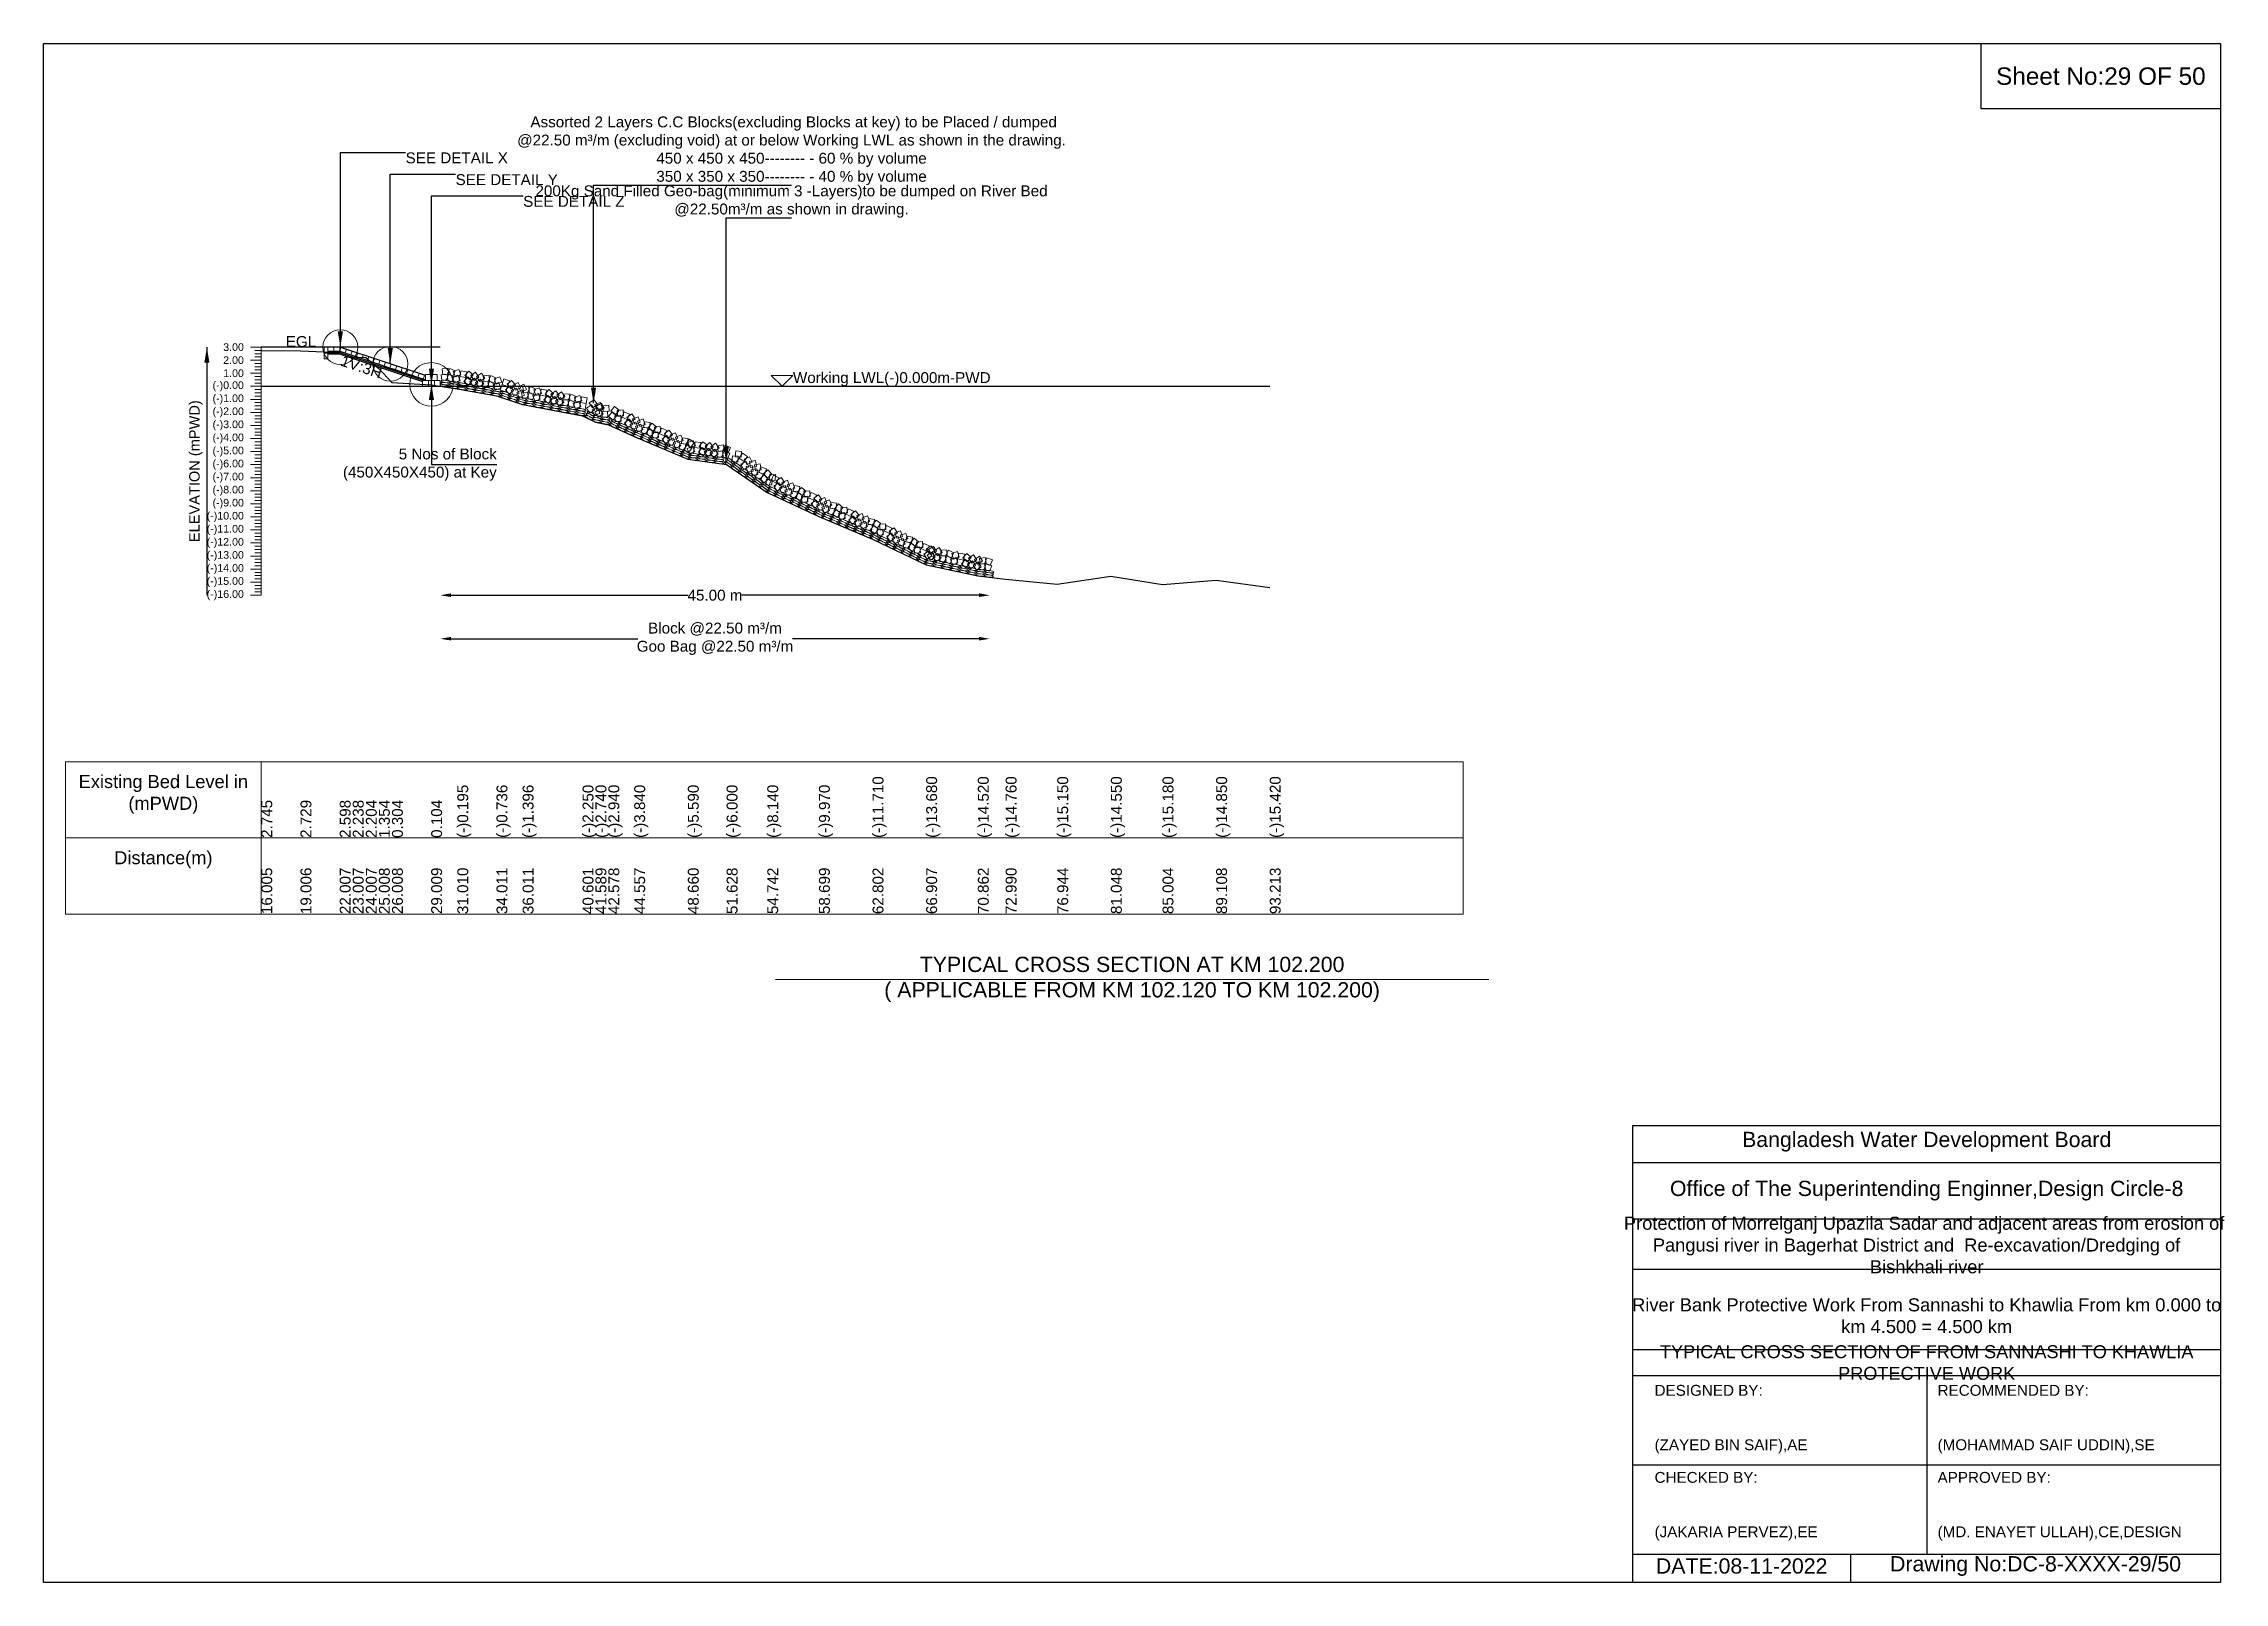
# Model space of a CAD drawing. Header units: inches. Extents: x 89000 to 845017, y -7071 to 0.
# Drawn here: x 520000 to 530017, y -7071 to 0 of the extents above; entities that cross this region are included whole.
import ezdxf

# ---------------------------------------------------------------- set-up
doc = ezdxf.new("R2010")
doc.units = ezdxf.units.IN
doc.header["$LTSCALE"] = 7
doc.header["$MEASUREMENT"] = 0
for name, color, linetype, lineweight in [('Cross section Data Border', 7, 'Continuous', 9), ('Cross Section Labels', 7, 'Continuous', 9), ('Existing_Bed_Level for Xsection', 7, 'Continuous', 25), ('Long Section Labels', 7, 'Continuous', 9)]:
    doc.layers.add(name, color=color, linetype=linetype, lineweight=lineweight)
doc.styles.get("Standard").update_dxf_attribs({"font": 'arial.ttf'})
doc.dimstyles.new('Appron Lebeling Style', dxfattribs={"dimtxt": 50, "dimasz": 50, "dimexe": 0.18, "dimexo": 0.0625, "dimgap": 0.09, "dimtad": 0, "dimtih": 1, "dimtoh": 1, "dimdec": 4, "dimzin": 0, "dimdsep": 46, "dimtxsty": 'Standard', "dimcen": 0.09, "dimse1": 1, "dimse2": 1, "dimadec": 0, "dimazin": 0, "dimtfac": 1, "dimtdec": 4, "dimtofl": 0, "dimtmove": 0, "dimatfit": 3, "dimfxl": 1, "dimtolj": 1, "dimtzin": 0, "dimarcsym": 0})
doc.dimstyles.get("Standard").update_dxf_attribs({"dimtxt": 0.18, "dimasz": 0.18, "dimexe": 0.18, "dimexo": 0.0625, "dimgap": 0.09, "dimtad": 0, "dimtih": 1, "dimtoh": 1, "dimdec": 4, "dimzin": 0, "dimdsep": 46, "dimtxsty": 'Standard', "dimcen": 0.09, "dimadec": 0, "dimazin": 0, "dimtfac": 1, "dimtdec": 4, "dimtofl": 0, "dimtmove": 0, "dimatfit": 3, "dimfxl": 1, "dimtolj": 1, "dimtzin": 0, "dimarcsym": 0})

msp = doc.modelspace()

# ---------------------------------------------------------------- texts
at = {"attachment_point": 5}
for s, insert, char_height in [('Sheet No:29 OF 50', (529450, -150), 80), ('Bangladesh Water Development Board', (528650, -5046), 70), ('Office of The Superintending Enginner,Design Circle-8', (528650, -5271), 70)]:
    msp.add_mtext(s, dxfattribs=dict(at, insert=insert, char_height=char_height))
for s, insert, char_height, width, attachment_point in [('Protection of Morrelganj Upazila Sadar and adjacent areas from erosion of  Pangusi river in Bagerhat District and  Re-excavation/Dredging of     Bishkhali river', (528650, -5521), 60, 2800, 5), ('River Bank Protective Work From Sannashi to Khawlia From km 0.000 to km 4.500 = 4.500 km', (528650, -5846), 60, 2700, 5), ('TYPICAL CROSS SECTION OF FROM SANNASHI TO KHAWLIA PROTECTIVE WORK', (528650, -6061), 59.5765532, 2800, 5), ('DESIGNED BY:^J^J^J(ZAYED BIN SAIF),AE', (527400, -6321), 50, 1400, 4), ('RECOMMENDED BY:^J^J^J(MOHAMMAD SAIF UDDIN),SE', (528700, -6321), 50, 1400, 4), ('CHECKED BY:^J^J^J(JAKARIA PERVEZ),EE', (527400, -6721), 50, 1400, 4), ('APPROVED BY:^J^J^J(MD. ENAYET ULLAH),CE,DESIGN', (528700, -6721), 50, 1400, 4), ('DATE:08-11-2022', (527800, -6996), 70, 1400, 5), ('Drawing No:DC-8-XXXX-29/50', (529150, -6996), 70, 2200, 5)]:
    msp.add_mtext(s, dxfattribs=dict(insert=insert, char_height=char_height, width=width, attachment_point=attachment_point))
at = {"layer": 'Cross section Data Border', "char_height": 60, "width": 800, "attachment_point": 5}
for s, insert in [('Existing Bed Level in (mPWD)', (520550, -3450)), ('Distance(m)', (520550, -3750))]:
    msp.add_mtext(s, dxfattribs=dict(at, insert=insert))
at = {"layer": 'Cross Section Labels'}
for s, insert, char_height, attachment_point in [(' Assorted 2 Layers C.C Blocks(excluding Blocks at key) to be Placed / dumped^J@22.50 m³/m (excluding void) at or below Working LWL as shown in the drawing.^J450 x 450 x 450-------- - 60 % by volume^J350 x 350 x 350-------- - 40 % by volume', (523435.55615, -650), 50, 8), ('SEE DETAIL X', (521662.99424, -500), 50, 1), ('SEE DETAIL Y', (521892.49424, -600), 50, 1), ('SEE DETAIL Z', (522202.99424, -700), 50, 1), ('200Kg Sand Filled Geo-bag(minimum 3 -Layers)to be dumped on River Bed^J@22.50m³/m as shown in drawing.', (523435.55615, -800), 50, 8), ('EGL', (521252.07324, -1394.8), 50, 9), ('Working LWL(-)0.000m-PWD', (523441.99424, -1574.8), 50, 7), ('5 Nos of Block ^J(450X450X450) at Key', (522081.49424, -1934.8), 50, 6), ('TYPICAL CROSS SECTION AT KM 102.200^J( APPLICABLE FROM KM 102.120 TO KM 102.200)', (525000, -4300), 70, 5)]:
    msp.add_mtext(s, dxfattribs=dict(at, insert=insert, char_height=char_height, attachment_point=attachment_point))
at = {"layer": 'Cross Section Labels', "insert": (521468.25741, -1461.5105), "char_height": 50, "attachment_point": 2, "rotation": 341.565051177}
msp.add_mtext('1V:3H', dxfattribs=at)
at = {"layer": 'Long Section Labels', "char_height": 35, "attachment_point": 6}
for s, insert in [('3.00', (520920, -1394.8)), ('2.00', (520920, -1454.8)), ('1.00', (520920, -1514.8)), ('(-)0.00', (520920, -1574.8)), ('(-)1.00', (520920, -1634.8)), ('(-)2.00', (520920, -1694.8)), ('(-)3.00', (520920, -1754.8)), ('(-)4.00', (520920, -1814.8)), ('(-)5.00', (520920, -1874.8)), ('(-)6.00', (520920, -1934.8)), ('(-)7.00', (520920, -1994.8)), ('(-)8.00', (520920, -2054.8)), ('(-)9.00', (520920, -2114.8)), ('(-)10.00', (520920, -2174.8)), ('(-)11.00', (520920, -2234.8)), ('(-)12.00', (520920, -2294.8)), ('(-)13.00', (520920, -2354.8)), ('(-)14.00', (520920, -2414.8)), ('(-)15.00', (520920, -2474.8)), ('(-)16.00', (520920, -2534.8))]:
    msp.add_mtext(s, dxfattribs=dict(at, insert=insert))
at = {"layer": 'Long Section Labels', "rotation": 90}
for s, insert, char_height, attachment_point in [('ELEVATION (mPWD)', (520700, -1964.8), 48, 5), ('(-)11.710', (523807.81354, -3650), 50, 1), ('(-)13.680', (524054.13134, -3650), 50, 1), ('(-)14.520', (524291.4188, -3650), 50, 1), ('(-)14.760', (524419.07955, -3650), 50, 1), ('(-)15.150', (524656.3242, -3650), 50, 1), ('(-)14.550', (524902.6002, -3650), 50, 1), ('(-)15.180', (525139.9404, -3650), 50, 1), ('(-)14.850', (525386.15971, -3650), 50, 1), ('(-)15.420', (525632.48203, -3650), 50, 1), ('2.745', (521000, -3650), 50, 1), ('2.729', (521180.05588, -3650), 50, 1), ('2.598', (521360.11176, -3650), 50, 1), ('2.238', (521420.13039, -3650), 50, 1), ('2.204', (521480.14902, -3650), 50, 1), ('1.354', (521540.16764, -3650), 50, 1), ('0.304', (521600.18627, -3650), 50, 1), ('0.104', (521780.24215, -3650), 50, 1), ('(-)0.195', (521900.27941, -3650), 50, 1), ('(-)0.736', (522080.33529, -3650), 50, 1), ('(-)1.396', (522200.37254, -3650), 50, 1), ('(-)2.250', (522475.7844, -3650), 50, 1), ('(-)2.740', (522535.06984, -3650), 50, 1), ('(-)2.940', (522594.38865, -3650), 50, 1), ('(-)3.840', (522713.11747, -3650), 50, 1), ('(-)5.590', (522959.31304, -3650), 50, 1), ('(-)6.000', (523137.38149, -3650), 50, 1), ('(-)8.140', (523324.24663, -3650), 50, 1), ('(-)9.970', (523561.64553, -3650), 50, 1), ('16.005', (521000, -4000), 50, 1), ('19.006', (521180.05588, -4000), 50, 1), ('22.007', (521360.11176, -4000), 50, 1), ('23.007', (521420.13039, -4000), 50, 1), ('24.007', (521480.14902, -4000), 50, 1), ('25.008', (521540.16764, -4000), 50, 1), ('26.008', (521600.18627, -4000), 50, 1), ('29.009', (521780.24215, -4000), 50, 1), ('31.010', (521900.27941, -4000), 50, 1), ('34.011', (522080.33529, -4000), 50, 1), ('36.011', (522200.37254, -4000), 50, 1), ('40.601', (522475.7844, -4000), 50, 1), ('41.589', (522535.06984, -4000), 50, 1), ('42.578', (522594.38865, -4000), 50, 1), ('44.557', (522713.11747, -4000), 50, 1), ('48.660', (522959.31304, -4000), 50, 1), ('51.628', (523137.38149, -4000), 50, 1), ('54.742', (523324.24663, -4000), 50, 1), ('58.699', (523561.64553, -4000), 50, 1), ('62.802', (523807.81354, -4000), 50, 1), ('66.907', (524054.13134, -4000), 50, 1), ('70.862', (524291.4188, -4000), 50, 1), ('72.990', (524419.07955, -4000), 50, 1), ('76.944', (524656.3242, -4000), 50, 1), ('81.048', (524902.6002, -4000), 50, 1), ('85.004', (525139.9404, -4000), 50, 1), ('89.108', (525386.15971, -4000), 50, 1), ('93.213', (525632.48203, -4000), 50, 1)]:
    msp.add_mtext(s, dxfattribs=dict(at, insert=insert, char_height=char_height, attachment_point=attachment_point))

# ---------------------------------------------------------------- blocks, each defined once
blk = doc.blocks.new('*D49')
at = {"layer": 'Cross Section Labels', "color": 0, "lineweight": -2, "transparency": 16777216}
for p, q in [((521872, -2535), (522961, -2535)), ((524296, -2535), (523208, -2535))]:
    blk.add_line(p, q, dxfattribs=at)
at = {"layer": 'Cross Section Labels', "color": 0, "transparency": 16777216}
for points in [[(521872, -2526), (521872, -2543), (521822, -2535)], [(524296, -2526), (524296, -2543), (524346, -2535)]]:
    blk.add_solid(points, dxfattribs=at)
at = {"layer": 'Defpoints', "color": 0, "transparency": 16777216}
for p in [(521822, -1575), (524346, -2452), (524346, -2535)]:
    blk.add_point(p, dxfattribs=at)
at = {"layer": 'Cross Section Labels', "color": 0, "transparency": 16777216, "insert": (523084, -2535), "char_height": 50, "attachment_point": 5}
blk.add_mtext('\\A1;45.00 m', dxfattribs=at)
blk = doc.blocks.new('*D50')
at = {"layer": 'Cross Section Labels', "color": 0, "lineweight": -2, "transparency": 16777216}
for p, q in [((521872, -2735), (522729, -2735)), ((524296, -2735), (523440, -2735))]:
    blk.add_line(p, q, dxfattribs=at)
at = {"layer": 'Cross Section Labels', "color": 0, "transparency": 16777216}
for points in [[(521872, -2726), (521872, -2743), (521822, -2735)], [(524296, -2726), (524296, -2743), (524346, -2735)]]:
    blk.add_solid(points, dxfattribs=at)
at = {"layer": 'Defpoints', "color": 0, "transparency": 16777216}
for p in [(521822, -1575), (524346, -2452), (524346, -2735)]:
    blk.add_point(p, dxfattribs=at)
at = {"layer": 'Cross Section Labels', "color": 0, "transparency": 16777216, "insert": (523084, -2735), "char_height": 50, "attachment_point": 5}
blk.add_mtext('\\A1;Block @22.50 m³/m ^JGoo Bag @22.50 m³/m ', dxfattribs=at)

# ---------------------------------------------------------------- dimensions: what is measured, and where the dimension line sits
at = {"layer": 'Cross Section Labels'}
for base, text, picture, middle in [((524346.40976, -2534.8), '45.00 m', '*D49', (523084.202, -2534.8)), ((524346.40976, -2734.8), 'Block @22.50 m³/m ^JGoo Bag @22.50 m³/m ', '*D50', (523084.202, -2734.8))]:
    dim = msp.add_linear_dim(base=base, p1=(521821.99424, -1574.8), p2=(524346.40976, -2452.20292), text=text, dimstyle='Appron Lebeling Style', dxfattribs=at)
    dim.commit()
    dim.dimension.update_dxf_attribs({"geometry": picture, "text_midpoint": middle})

# ---------------------------------------------------------------- linework, layer by layer
for points in [[(520000, 0), (530000, 0), (530000, -7071), (520000, -7071)], [(528900, 0), (530000, 0), (530000, -300), (528900, -300)]]:
    msp.add_lwpolyline(points, close=True)
for points in [[(527300, -7071), (527300, -4971), (530000, -4971)], [(527300, -5141), (530000, -5141)], [(527300, -5401), (530000, -5401)], [(527300, -5631), (530000, -5631)], [(527300, -6001), (530000, -6001)], [(527300, -6121), (530000, -6121)], [(528650, -6121), (528650, -6941)], [(527300, -6531), (530000, -6531)], [(527300, -6941), (530000, -6941)], [(528300, -6941), (528300, -7071)]]:
    msp.add_lwpolyline(points)
at = {"layer": 'Cross section Data Border'}
msp.add_lwpolyline([(520100, -3300), (526520.33618, -3300), (526520.33618, -4000), (520100, -4000)], close=True, dxfattribs=at)
for points in [[(521000, -3300), (521000, -4000)], [(520100, -3650), (526520.33618, -3650)]]:
    msp.add_lwpolyline(points, dxfattribs=at)
at = {"layer": 'Cross Section Labels'}
msp.add_lwpolyline([(523391.99424, -1574.8), (523441.99424, -1524.8), (523341.99424, -1524.8)], close=True, dxfattribs=at)
msp.add_lwpolyline([(523362, -4300), (525000, -4300), (526638, -4300)], dxfattribs=at)
for centre, radius in [((521362.99424, -1394.8), 80), ((521592.49424, -1471.3), 80), ((521781.49424, -1565.8), 100)]:
    msp.add_circle(centre, radius, dxfattribs=at)
at = {"layer": 'Existing_Bed_Level for Xsection'}
for points in [[(521821.99424, -1394.8), (521000, -1394.8)], [(521754.49424, -1525.3), (521365.76534, -1395.7237), (521362.99424, -1394.8), (521360.07324, -1394.8), (521306.07324, -1394.8)], [(521000, -1410.1), (521180.05588, -1411.06), (521360.11176, -1418.92), (521420.13039, -1440.52), (521480.14902, -1442.56), (521540.16764, -1493.56), (521600.18627, -1556.56), (521780.24215, -1568.56), (521900.27941, -1586.5), (522080.33529, -1618.96), (522200.37254, -1658.56), (522475.7844, -1709.8), (522535.06984, -1739.2), (522594.38865, -1751.2), (522713.11747, -1805.2), (522959.31304, -1910.2), (523137.38149, -1934.8), (523324.24663, -2063.2), (523561.64553, -2173), (523807.81354, -2277.4), (524054.13134, -2395.6), (524291.4188, -2446), (524419.07955, -2460.4), (524656.3242, -2483.8), (524902.6002, -2447.8), (525139.9404, -2485.6), (525386.15971, -2465.8), (525632.48203, -2500)], [(521306.07324, -1412.8), (521360.07324, -1412.8), (521754.49424, -1544.27367)], [(521306.07324, -1418.8), (521359.09958, -1418.8), (521746.09958, -1547.8)], [(521306.07324, -1424.8), (521358.12591, -1424.8), (521740.99424, -1552.42278)], [(521000, -1574.8), (525632.48203, -1574.8)]]:
    msp.add_lwpolyline(points, dxfattribs=at)
at = {"layer": 'Long Section Labels'}
for points in [[(521000, -1394.8), (520950, -1394.8)], [(521000, -2534.8), (521000, -2474.8), (521000, -2414.8), (521000, -2354.8), (521000, -2294.8), (521000, -2234.8), (521000, -2174.8), (521000, -2114.8), (521000, -2054.8), (521000, -1994.8), (521000, -1934.8), (521000, -1874.8), (521000, -1814.8), (521000, -1754.8), (521000, -1694.8), (521000, -1634.8), (521000, -1574.8), (521000, -1514.8), (521000, -1454.8), (521000, -1394.8)], [(521000, -1454.8), (520950, -1454.8)], [(521000, -1409.8), (520970, -1409.8)], [(521000, -1424.8), (520970, -1424.8)], [(521000, -1439.8), (520970, -1439.8)], [(521000, -1469.8), (520970, -1469.8)], [(521000, -1484.8), (520970, -1484.8)], [(521000, -1499.8), (520970, -1499.8)], [(521000, -1514.8), (520950, -1514.8)], [(521000, -1574.8), (520950, -1574.8)], [(521000, -1529.8), (520970, -1529.8)], [(521000, -1544.8), (520970, -1544.8)], [(521000, -1559.8), (520970, -1559.8)], [(521000, -1589.8), (520970, -1589.8)], [(521000, -1634.8), (520950, -1634.8)], [(521000, -1694.8), (520950, -1694.8)], [(521000, -1604.8), (520970, -1604.8)], [(521000, -1619.8), (520970, -1619.8)], [(521000, -1649.8), (520970, -1649.8)], [(521000, -1664.8), (520970, -1664.8)], [(521000, -1679.8), (520970, -1679.8)], [(521000, -1754.8), (520950, -1754.8)], [(521000, -1709.8), (520970, -1709.8)], [(521000, -1724.8), (520970, -1724.8)], [(521000, -1739.8), (520970, -1739.8)], [(521000, -1769.8), (520970, -1769.8)], [(521000, -1784.8), (520970, -1784.8)], [(521000, -1799.8), (520970, -1799.8)], [(521000, -1814.8), (520950, -1814.8)], [(521000, -1874.8), (520950, -1874.8)], [(521000, -1829.8), (520970, -1829.8)], [(521000, -1844.8), (520970, -1844.8)], [(521000, -1859.8), (520970, -1859.8)], [(521000, -1889.8), (520970, -1889.8)], [(521000, -1934.8), (520950, -1934.8)], [(521000, -1994.8), (520950, -1994.8)], [(521000, -1904.8), (520970, -1904.8)], [(521000, -1919.8), (520970, -1919.8)], [(521000, -1949.8), (520970, -1949.8)], [(521000, -1964.8), (520970, -1964.8)], [(521000, -1979.8), (520970, -1979.8)], [(521000, -2054.8), (520950, -2054.8)], [(521000, -2009.8), (520970, -2009.8)], [(521000, -2024.8), (520970, -2024.8)], [(521000, -2039.8), (520970, -2039.8)], [(521000, -2069.8), (520970, -2069.8)], [(521000, -2084.8), (520970, -2084.8)], [(521000, -2099.8), (520970, -2099.8)], [(521000, -2114.8), (520950, -2114.8)], [(521000, -2174.8), (520950, -2174.8)], [(521000, -2129.8), (520970, -2129.8)], [(521000, -2144.8), (520970, -2144.8)], [(521000, -2159.8), (520970, -2159.8)], [(521000, -2189.8), (520970, -2189.8)], [(521000, -2234.8), (520950, -2234.8)], [(521000, -2294.8), (520950, -2294.8)], [(521000, -2204.8), (520970, -2204.8)], [(521000, -2219.8), (520970, -2219.8)], [(521000, -2249.8), (520970, -2249.8)], [(521000, -2264.8), (520970, -2264.8)], [(521000, -2279.8), (520970, -2279.8)], [(521000, -2354.8), (520950, -2354.8)], [(521000, -2309.8), (520970, -2309.8)], [(521000, -2324.8), (520970, -2324.8)], [(521000, -2339.8), (520970, -2339.8)], [(521000, -2369.8), (520970, -2369.8)], [(521000, -2384.8), (520970, -2384.8)], [(521000, -2399.8), (520970, -2399.8)], [(521000, -2414.8), (520950, -2414.8)], [(521000, -2474.8), (520950, -2474.8)], [(521000, -2429.8), (520970, -2429.8)], [(521000, -2444.8), (520970, -2444.8)], [(521000, -2459.8), (520970, -2459.8)], [(521000, -2489.8), (520970, -2489.8)], [(521000, -2534.8), (520950, -2534.8)], [(521000, -2504.8), (520970, -2504.8)], [(521000, -2519.8), (520970, -2519.8)]]:
    msp.add_lwpolyline(points, dxfattribs=at)
for points in [[(521306.07324, -1394.8), (521288.07324, -1394.8), (521288.07324, -1421.8), (521306.07324, -1421.8)], [(521333.07324, -1394.8), (521306.07324, -1394.8), (521306.07324, -1412.8), (521333.07324, -1412.8)], [(521360.07324, -1394.8), (521333.07324, -1394.8), (521333.07324, -1412.8), (521360.07324, -1412.8)], [(521391.37979, -1404.26185), (521365.76534, -1395.7237), (521360.07324, -1412.8), (521385.68769, -1421.33815)], [(521306.07324, -1421.8), (521288.07324, -1421.8), (521288.07324, -1448.8), (521306.07324, -1448.8)], [(521416.99424, -1412.8), (521391.37979, -1404.26185), (521385.68769, -1421.33815), (521411.30214, -1429.8763)], [(521442.60869, -1421.33815), (521416.99424, -1412.8), (521411.30214, -1429.8763), (521436.91659, -1438.41445)], [(521468.22314, -1429.8763), (521442.60869, -1421.33815), (521436.91659, -1438.41445), (521462.53104, -1446.9526)], [(521493.83759, -1438.41445), (521468.22314, -1429.8763), (521462.53104, -1446.9526), (521488.14549, -1455.49075)], [(521519.45204, -1446.9526), (521493.83759, -1438.41445), (521488.14549, -1455.49075), (521513.75994, -1464.0289)], [(521545.06649, -1455.49075), (521519.45204, -1446.9526), (521513.75994, -1464.0289), (521539.37439, -1472.56705)], [(521570.68094, -1464.0289), (521545.06649, -1455.49075), (521539.37439, -1472.56705), (521564.98884, -1481.1052)], [(521596.29538, -1472.56705), (521570.68094, -1464.0289), (521564.98884, -1481.1052), (521590.60328, -1489.64335)], [(521621.90983, -1481.1052), (521596.29538, -1472.56705), (521590.60328, -1489.64335), (521616.21773, -1498.1815)], [(521647.52428, -1489.64335), (521621.90983, -1481.1052), (521616.21773, -1498.1815), (521641.83218, -1506.71965)], [(521673.13873, -1498.1815), (521647.52428, -1489.64335), (521641.83218, -1506.71965), (521667.44663, -1515.2578)], [(521698.75318, -1506.71965), (521673.13873, -1498.1815), (521667.44663, -1515.2578), (521693.06108, -1523.79595)], [(521857.73739, -1491.53264), (521830.91156, -1494.59444), (521833.97336, -1521.42028), (521860.7992, -1518.35848)], [(521890.32364, -1503.47379), (521865.56521, -1492.70254), (521854.79395, -1517.46097), (521879.55239, -1528.23223)], [(521906.88561, -1496.95448), (521881.75839, -1506.83491), (521891.63882, -1531.96213), (521916.76604, -1522.0817)], [(521724.36763, -1515.2578), (521698.75318, -1506.71965), (521693.06108, -1523.79595), (521718.67553, -1532.3341)], [(521749.98208, -1523.79595), (521724.36763, -1515.2578), (521718.67553, -1532.3341), (521744.28998, -1540.87225)], [(521767.99424, -1547.8), (521740.99424, -1547.8), (521740.99424, -1574.8), (521767.99424, -1574.8)], [(521781.49424, -1520.8), (521754.49424, -1520.8), (521754.49424, -1547.8), (521781.49424, -1547.8)], [(521794.99424, -1547.8), (521767.99424, -1547.8), (521767.99424, -1574.8), (521794.99424, -1574.8)], [(521808.49424, -1520.8), (521781.49424, -1520.8), (521781.49424, -1547.8), (521808.49424, -1547.8)], [(521821.99424, -1547.8), (521794.99424, -1547.8), (521794.99424, -1574.8), (521821.99424, -1574.8)], [(521853.74647, -1518.23606), (521826.92064, -1521.29786), (521829.98244, -1548.1237), (521856.80827, -1545.0619)], [(521886.33272, -1530.17721), (521861.57428, -1519.40596), (521850.80303, -1544.16439), (521875.56146, -1554.93564)], [(521902.89469, -1523.6579), (521877.76747, -1533.53832), (521887.64789, -1558.66554), (521912.77511, -1548.78512)], [(521938.8864, -1534.93145), (521912.31473, -1530.14118), (521907.52446, -1556.71285), (521934.09613, -1561.50312)], [(521943.67667, -1508.35979), (521917.105, -1503.56952), (521912.31473, -1530.14118), (521938.8864, -1534.93145)], [(521968.8016, -1549.00989), (521948.17456, -1531.58791), (521930.75259, -1552.21495), (521951.37962, -1569.63693)], [(521973.59187, -1522.43823), (521952.96483, -1505.01625), (521935.54285, -1525.64328), (521956.16989, -1543.06526)], [(521979.74347, -1536.61503), (521957.5611, -1552.00798), (521972.95404, -1574.19034), (521995.13641, -1558.7974)], [(521984.53374, -1510.04337), (521962.35137, -1525.43631), (521977.74431, -1547.61868), (521999.92668, -1532.22574)], [(522021.71077, -1563.57271), (522006.30017, -1541.40261), (521984.13007, -1556.81321), (521999.54067, -1578.98331)], [(522026.50104, -1537.00104), (522011.09044, -1514.83094), (521988.92034, -1530.24154), (522004.33094, -1552.41165)], [(522041.81709, -1550.40262), (522014.91147, -1552.65822), (522017.16708, -1579.56384), (522044.0727, -1577.30823)], [(522046.60736, -1523.83095), (522019.70174, -1526.08656), (522021.95735, -1552.99218), (522048.86297, -1550.73657)], [(522074.03041, -1563.31603), (522049.60628, -1551.80683), (522038.09708, -1576.23097), (522062.52122, -1587.74016)], [(522078.82068, -1536.74436), (522054.39655, -1525.23517), (522042.88735, -1549.6593), (522067.31149, -1561.1685)], [(522090.78052, -1557.29654), (522065.36818, -1566.41866), (522074.4903, -1591.831), (522099.90264, -1582.70887)], [(522095.57079, -1530.72487), (522070.15845, -1539.847), (522079.28057, -1565.25933), (522104.69291, -1556.13721)], [(522131.51145, -1575.18945), (522105.8707, -1566.73063), (522097.41188, -1592.37138), (522123.05263, -1600.83021)], [(522139.97028, -1549.5487), (522114.32952, -1541.08987), (522105.8707, -1566.73063), (522131.51145, -1575.18945)], [(522159.1641, -1593.31273), (522141.17591, -1573.17756), (522121.04074, -1591.16576), (522139.02893, -1611.30092)], [(522167.62292, -1567.67197), (522149.63473, -1547.53681), (522129.49956, -1565.525), (522147.48776, -1585.66017)], [(522171.73168, -1582.5697), (522147.61481, -1594.70956), (522159.75466, -1618.82643), (522183.87154, -1606.68657)], [(522180.19051, -1556.92894), (522156.07363, -1569.0688), (522168.21349, -1593.18568), (522192.33037, -1581.04582)], [(522209.51706, -1615.13096), (522197.358, -1591.02376), (522173.2508, -1603.18282), (522185.40986, -1627.29002)], [(522217.97588, -1589.4902), (522205.81682, -1565.383), (522181.70962, -1577.54206), (522193.86868, -1601.64926)], [(522223.78113, -1601.23866), (522196.86333, -1603.34399), (522198.96867, -1630.26179), (522225.88646, -1628.15646)], [(522228.71969, -1574.69416), (522201.8019, -1576.79949), (522203.90723, -1603.71729), (522230.82503, -1601.61195)], [(522255.92184, -1614.33175), (522231.56235, -1602.68635), (522219.91695, -1627.04584), (522244.27644, -1638.69124)], [(522260.86041, -1587.78725), (522236.50092, -1576.14185), (522224.85552, -1600.50134), (522249.21501, -1612.14674)], [(522277.64387, -1581.86138), (522252.18099, -1590.84146), (522261.16107, -1616.30434), (522286.62395, -1607.32426)], [(522311.6885, -1593.21846), (522285.144, -1588.27989), (522280.20543, -1614.82439), (522306.74993, -1619.76296)], [(522341.52463, -1607.46372), (522320.9952, -1589.92684), (522303.45831, -1610.45627), (522323.98774, -1627.99316)], [(522352.53554, -1595.13016), (522330.26756, -1610.399), (522345.5364, -1632.66697), (522367.80437, -1617.39813)], [(522394.35166, -1622.32175), (522379.06509, -1600.06595), (522356.80929, -1615.35251), (522372.09585, -1637.60832)], [(522272.7053, -1608.40588), (522247.24242, -1617.38596), (522256.2225, -1642.84884), (522281.68538, -1633.86876)], [(522306.74993, -1619.76296), (522280.20543, -1614.82439), (522275.26686, -1641.3689), (522301.81137, -1646.30746)], [(522336.58606, -1634.00822), (522316.05663, -1616.47134), (522298.51974, -1637.00077), (522319.04917, -1654.53766)], [(522347.59697, -1621.67466), (522325.329, -1636.9435), (522340.59783, -1659.21147), (522362.86581, -1643.94263)], [(522389.41309, -1648.86626), (522374.12652, -1626.61045), (522351.87072, -1641.89701), (522367.15728, -1664.15282)], [(522409.59263, -1635.80864), (522382.67484, -1637.91397), (522384.78017, -1664.83176), (522411.69797, -1662.72643)], [(522414.5312, -1609.26414), (522387.61341, -1611.36947), (522389.71874, -1638.28726), (522416.63653, -1636.18193)], [(522441.73335, -1648.90173), (522417.37386, -1637.25633), (522405.72846, -1661.61581), (522430.08795, -1673.26121)], [(522446.67192, -1622.35722), (522422.31243, -1610.71182), (522410.66703, -1635.07131), (522435.02652, -1646.71671)], [(522458.51681, -1642.97586), (522433.05393, -1651.95594), (522442.03401, -1677.41882), (522467.49689, -1668.43874)], [(522463.45537, -1616.43136), (522437.9925, -1625.41144), (522446.97258, -1650.87432), (522472.43545, -1641.89424)], [(522492.56144, -1654.33294), (522466.01694, -1649.39437), (522461.07837, -1675.93887), (522487.62287, -1680.87744)], [(522497.50001, -1627.78844), (522470.95551, -1622.84987), (522466.01694, -1649.39437), (522492.56144, -1654.33294)], [(522531.87809, -1682.86447), (522516.91406, -1660.39053), (522494.44012, -1675.35456), (522509.40415, -1697.8285)], [(522543.87356, -1658.67546), (522528.90954, -1636.20152), (522506.4356, -1651.16554), (522521.39962, -1673.63948)], [(522545.83701, -1674.00415), (522520.24728, -1682.6161), (522528.85923, -1708.20583), (522554.44896, -1699.59388)], [(522557.83249, -1649.81514), (522532.24276, -1658.42708), (522540.8547, -1684.01681), (522566.44444, -1675.40487)], [(522570.04955, -1701.2752), (522555.11332, -1678.78278), (522532.6209, -1693.71902), (522547.55714, -1716.21144)], [(522575.40312, -1674.81127), (522560.46688, -1652.31886), (522537.97447, -1667.25509), (522552.9107, -1689.74751)], [(522590.43107, -1688.53513), (522563.48361, -1690.21876), (522565.16724, -1717.16622), (522592.11469, -1715.48259)], [(522595.78463, -1662.07121), (522568.83718, -1663.75483), (522570.5208, -1690.70229), (522597.46826, -1689.01866)], [(522632.6991, -1709.69402), (522611.85576, -1692.53141), (522594.69315, -1713.37474), (522615.53648, -1730.53736)], [(522643.87733, -1685.11665), (522623.03399, -1667.95404), (522605.87138, -1688.79737), (522626.71471, -1705.95999)], [(522661.59339, -1683.40161), (522634.71809, -1685.99357), (522637.31005, -1712.86887), (522664.18535, -1710.27691)], [(522691.90689, -1702.6139), (522667.32952, -1691.43567), (522656.15129, -1716.01304), (522680.72866, -1727.19127)], [(522717.44075, -1723.61733), (522701.73209, -1701.65741), (522679.77218, -1717.36608), (522695.48084, -1739.32599)], [(522650.41516, -1707.97898), (522623.53986, -1710.57094), (522626.13182, -1737.44624), (522653.00712, -1734.85428)], [(522680.72866, -1727.19127), (522656.15129, -1716.01304), (522644.97306, -1740.59041), (522669.55043, -1751.76864)], [(522706.26253, -1748.1947), (522690.55386, -1726.23478), (522668.59395, -1741.94345), (522684.30261, -1763.90336)], [(522719.91673, -1738.87163), (522694.62993, -1748.33618), (522704.09449, -1773.62298), (522729.38128, -1764.15842)], [(522731.09496, -1714.29425), (522705.80816, -1723.75881), (522715.27272, -1749.04561), (522740.55951, -1739.58105)], [(522753.2448, -1774.36236), (522743.16319, -1749.31519), (522718.11601, -1759.3968), (522728.19763, -1784.44398)], [(522763.83694, -1749.52677), (522753.75532, -1724.47959), (522728.70815, -1734.56121), (522738.78976, -1759.60839)], [(522775.78074, -1766.00491), (522749.04919, -1762.20698), (522745.25126, -1788.93853), (522771.98281, -1792.73646)], [(522786.37288, -1741.16932), (522759.64133, -1737.37139), (522755.8434, -1764.10294), (522782.57494, -1767.90087)], [(522804.30557, -1785.77328), (522783.06102, -1769.10988), (522766.39761, -1790.35443), (522787.64216, -1807.01783)], [(522814.89771, -1760.93769), (522793.65315, -1744.27429), (522776.98975, -1765.51884), (522798.2343, -1782.18224)], [(522821.97597, -1783.63852), (522795.16971, -1786.86721), (522798.3984, -1813.67347), (522825.20466, -1810.44478)], [(522832.56811, -1758.80293), (522805.76185, -1762.03161), (522808.99053, -1788.83787), (522835.79679, -1785.60919)], [(522852.73664, -1802.1264), (522827.90105, -1791.53427), (522817.30891, -1816.36986), (522842.1445, -1826.96199)], [(522863.32878, -1777.29081), (522838.49318, -1766.69867), (522827.90105, -1791.53427), (522852.73664, -1802.1264)], [(522878.7615, -1822.51828), (522862.53638, -1800.93714), (522840.95524, -1817.16225), (522857.18035, -1838.74339)], [(522889.35363, -1797.68269), (522873.12852, -1776.10155), (522851.54738, -1792.32666), (522867.77249, -1813.9078)], [(522902.78286, -1788.03838), (522877.72766, -1798.10005), (522887.78933, -1823.15524), (522912.84453, -1813.09357)], [(522937.68609, -1823.67173), (522927.60447, -1798.62455), (522902.55729, -1808.70617), (522912.63891, -1833.75334)], [(522892.19072, -1812.87397), (522867.13553, -1822.93564), (522877.1972, -1847.99084), (522902.25239, -1837.92917)], [(522927.09395, -1848.50732), (522917.01233, -1823.46014), (522891.96516, -1833.54176), (522902.04677, -1858.58894)], [(522949.62988, -1840.14987), (522922.89834, -1836.35194), (522919.1004, -1863.08349), (522945.83195, -1866.88142)], [(522960.22202, -1815.31428), (522933.49047, -1811.51634), (522929.69254, -1838.24789), (522956.42409, -1842.04582)], [(522978.15471, -1859.91824), (522956.91016, -1843.25484), (522940.24676, -1864.49939), (522961.49131, -1881.16279)], [(522988.74685, -1835.08265), (522967.5023, -1818.41924), (522950.8389, -1839.66379), (522972.08345, -1856.3272)], [(522980.77094, -1850.03205), (522955.75469, -1860.19016), (522965.9128, -1885.20641), (522990.92905, -1875.0483)], [(522984.46588, -1823.28607), (522959.44962, -1833.44418), (522969.60773, -1858.46043), (522994.62398, -1848.30232)], [(523015.30831, -1859.78864), (522988.56233, -1856.09371), (522984.86739, -1882.83969), (523011.61337, -1886.53462)], [(523019.00324, -1833.04266), (522992.25726, -1829.34773), (522988.56233, -1856.09371), (523015.30831, -1859.78864)], [(523045.77647, -1872.62659), (523024.45132, -1856.06646), (523007.89119, -1877.39161), (523029.21634, -1893.95174)], [(523049.4714, -1845.88061), (523028.14625, -1829.32048), (523011.58612, -1850.64563), (523032.91127, -1867.20576)], [(523056.20005, -1859.79281), (523034.66859, -1876.08379), (523050.95957, -1897.61525), (523072.49103, -1881.32427)], [(523059.89499, -1833.04683), (523038.36352, -1849.33781), (523054.6545, -1870.86927), (523076.18597, -1854.57829)], [(523099.23909, -1885.00415), (523082.93097, -1863.48566), (523061.41249, -1879.79378), (523077.72061, -1901.31227)], [(523102.93403, -1858.25817), (523086.62591, -1836.73968), (523065.10742, -1853.0478), (523081.41554, -1874.56629)], [(523118.78755, -1871.0194), (523091.99728, -1874.37812), (523095.35599, -1901.1684), (523122.14627, -1897.80968)], [(523122.48249, -1844.27342), (523095.69221, -1847.63214), (523099.05092, -1874.42241), (523125.8412, -1871.0637)], [(523151.50405, -1882.59892), (523126.62784, -1872.10253), (523116.13145, -1896.97874), (523141.00766, -1907.47513)], [(523155.19899, -1855.85294), (523130.32278, -1845.35655), (523119.82639, -1870.23276), (523144.70259, -1880.72915)], [(523191.14658, -1895.86442), (523164.23086, -1893.73273), (523162.09917, -1920.64845), (523189.01489, -1922.78014)], [(523206.43722, -1873.61141), (523179.5215, -1871.47972), (523177.38981, -1898.39544), (523204.30553, -1900.52713)], [(523232.93835, -1897.81287), (523210.68534, -1882.52223), (523195.3947, -1904.77525), (523217.64771, -1920.06588)], [(523254.42082, -1922.94503), (523242.77987, -1898.58341), (523218.41825, -1910.22436), (523230.0592, -1934.58597)], [(523217.64771, -1920.06588), (523195.3947, -1904.77525), (523180.10407, -1927.02826), (523202.35708, -1942.31889)], [(523239.13018, -1945.19804), (523227.48924, -1920.83642), (523203.12762, -1932.47737), (523214.76856, -1956.83898)], [(523254.20029, -1938.39739), (523227.65096, -1943.30996), (523232.56353, -1969.85929), (523259.11286, -1964.94671)], [(523269.49092, -1916.14438), (523242.9416, -1921.05695), (523247.85417, -1947.60628), (523274.40349, -1942.6937)], [(523281.37448, -1980.22482), (523276.44077, -1953.67941), (523249.89536, -1958.61313), (523254.82908, -1985.15853)], [(523296.66511, -1957.97181), (523291.7314, -1931.4264), (523265.186, -1936.36012), (523270.11971, -1962.90552)], [(523305.11747, -1976.48508), (523279.6634, -1967.48007), (523270.65839, -1992.93414), (523296.11246, -2001.93915)], [(523320.40811, -1954.23207), (523294.95404, -1945.22706), (523285.94903, -1970.68113), (523311.4031, -1979.68614)], [(523329.17383, -2001.5), (523311.6407, -1980.96736), (523291.10806, -1998.50049), (523308.64119, -2019.03313)], [(523344.46446, -1979.24699), (523326.93133, -1958.71435), (523306.39869, -1976.24748), (523323.93182, -1996.78012)], [(523346.91766, -2002.89886), (523320.00194, -2000.76717), (523317.87025, -2027.68289), (523344.78597, -2029.81458)], [(523362.20829, -1980.64585), (523335.29257, -1978.51416), (523333.16088, -2005.42988), (523360.0766, -2007.56157)], [(523377.98841, -1994.84571), (523353.4826, -1983.51147), (523342.14835, -2008.01728), (523366.65416, -2019.35153)], [(523403.38823, -2016.01104), (523387.81949, -1993.95171), (523365.76016, -2009.52045), (523381.3289, -2031.57978)], [(523366.65416, -2019.35153), (523342.14835, -2008.01728), (523330.8141, -2032.52309), (523355.31992, -2043.85734)], [(523392.05398, -2040.51685), (523376.48524, -2018.45752), (523354.42591, -2034.02626), (523369.99465, -2056.0856)], [(523405.76718, -2031.28077), (523380.42072, -2040.58438), (523389.72434, -2065.93084), (523415.07079, -2056.62723)], [(523417.10143, -2006.77496), (523391.75497, -2016.07857), (523401.05858, -2041.42503), (523426.40504, -2032.12142)], [(523439.58299, -2067.94768), (523430.25919, -2042.60864), (523404.92015, -2051.93243), (523414.24395, -2077.27147)], [(523450.91723, -2043.44187), (523441.59344, -2018.10283), (523416.2544, -2027.42662), (523425.57819, -2052.76566)], [(523462.36007, -2060.27175), (523435.75483, -2055.67162), (523431.15469, -2082.27685), (523457.75993, -2086.87699)], [(523473.69432, -2035.76594), (523447.08908, -2031.1658), (523442.48894, -2057.77104), (523469.09418, -2062.37118)], [(523490.27748, -2080.88903), (523469.54368, -2063.59426), (523452.2489, -2084.32807), (523472.98271, -2101.62284)], [(523501.61173, -2056.38322), (523480.87792, -2039.08845), (523463.58315, -2059.82226), (523484.31696, -2077.11703)], [(523508.00409, -2079.28665), (523481.11286, -2081.70771), (523483.53392, -2108.59895), (523510.42515, -2106.17789)], [(523519.33834, -2054.78084), (523492.44711, -2057.2019), (523494.86816, -2084.09313), (523521.7594, -2081.67208)], [(523538.19485, -2098.69127), (523513.68904, -2087.35702), (523502.35479, -2111.86283), (523526.8606, -2123.19708)], [(523549.5291, -2074.18546), (523525.02328, -2062.85121), (523513.68904, -2087.35702), (523538.19485, -2098.69127)], [(523563.59467, -2119.85659), (523548.02592, -2097.79726), (523525.96659, -2113.366), (523541.53533, -2135.42534)], [(523574.92892, -2095.35078), (523559.36017, -2073.29145), (523537.30084, -2088.86019), (523552.86958, -2110.91952)], [(523588.64211, -2086.1147), (523563.29566, -2095.41831), (523572.59927, -2120.76477), (523597.94572, -2111.46116)], [(523620.81475, -2120.85561), (523610.68247, -2095.82889), (523585.65574, -2105.96117), (523595.78803, -2130.9879)], [(523577.30786, -2110.62051), (523551.96141, -2119.92412), (523561.26502, -2145.27058), (523586.61147, -2135.96697)], [(523610.27289, -2145.71259), (523600.14061, -2120.68587), (523575.11389, -2130.81815), (523585.24617, -2155.84487)], [(523632.79187, -2137.30955), (523606.05269, -2133.56572), (523602.30886, -2160.3049), (523629.04804, -2164.04873)], [(523643.33373, -2112.45258), (523616.59455, -2108.70875), (523612.85072, -2135.44793), (523639.5899, -2139.19176)], [(523661.35664, -2157.02016), (523640.07842, -2140.39978), (523623.45804, -2161.67801), (523644.73626, -2178.29839)], [(523671.8985, -2132.16319), (523650.62027, -2115.54281), (523633.99989, -2136.82103), (523655.27812, -2153.44141)], [(523679.02269, -2154.84965), (523652.22302, -2158.13257), (523655.50594, -2184.93224), (523682.30561, -2181.64932)], [(523689.56455, -2129.99267), (523662.76487, -2133.27559), (523666.0478, -2160.07527), (523692.84747, -2156.79234)], [(523709.82071, -2173.27524), (523684.96373, -2162.73339), (523674.42187, -2187.59036), (523699.27885, -2198.13222)], [(523720.36256, -2148.41827), (523695.50559, -2137.87641), (523684.96373, -2162.73339), (523709.82071, -2173.27524)], [(523735.88677, -2193.61442), (523719.61802, -2172.06615), (523698.06976, -2188.3349), (523714.33851, -2209.88317)], [(523746.42863, -2168.75744), (523730.15988, -2147.20918), (523708.61162, -2163.47793), (523724.88036, -2185.02619)], [(523749.29646, -2183.94295), (523724.26167, -2194.0553), (523734.37402, -2219.09008), (523759.40881, -2208.97773)], [(523759.83832, -2159.08598), (523734.80353, -2169.19833), (523744.91588, -2194.23311), (523769.95067, -2184.12076)], [(523784.27172, -2219.5056), (523774.13944, -2194.47887), (523749.11271, -2204.61116), (523759.245, -2229.63788)], [(523794.81358, -2194.64862), (523784.68129, -2169.6219), (523759.65457, -2179.75418), (523769.78685, -2204.7809)], [(523817.33255, -2186.24558), (523790.59338, -2182.50175), (523786.84955, -2209.24093), (523813.58872, -2212.98476)], [(523845.89733, -2205.95619), (523824.6191, -2189.33581), (523807.99872, -2210.61404), (523829.27695, -2227.23442)], [(523806.7907, -2211.10256), (523780.05152, -2207.35873), (523776.30769, -2234.09791), (523803.04687, -2237.84174)], [(523835.35547, -2230.81317), (523814.07724, -2214.19279), (523797.45686, -2235.47101), (523818.73509, -2252.0914)], [(523855.22991, -2230.78747), (523828.30701, -2232.82639), (523830.34593, -2259.7493), (523857.26883, -2257.71038)], [(523866.91104, -2206.4451), (523839.98813, -2208.48401), (523842.02705, -2235.40692), (523868.94996, -2233.368)], [(523885.14205, -2250.61888), (523860.79967, -2238.93776), (523849.11855, -2263.28014), (523873.46092, -2274.96126)], [(523896.82317, -2226.27651), (523872.4808, -2214.59538), (523860.79967, -2238.93776), (523885.14205, -2250.61888)], [(523910.23873, -2272.14279), (523894.98483, -2249.86458), (523872.70662, -2265.11848), (523887.96052, -2287.39669)], [(523921.91985, -2247.80041), (523906.66596, -2225.5222), (523884.38775, -2240.7761), (523899.64164, -2263.05431)], [(523924.08171, -2263.10239), (523898.60568, -2272.0451), (523907.5484, -2297.52113), (523933.02442, -2288.57841)], [(523935.76283, -2238.76001), (523910.28681, -2247.70273), (523919.22952, -2273.17875), (523944.70555, -2264.23604)], [(523957.37338, -2300.24583), (523948.41038, -2274.77694), (523922.94148, -2283.73993), (523931.90448, -2309.20883)], [(523969.0545, -2275.90345), (523960.0915, -2250.43456), (523934.62261, -2259.39756), (523943.58561, -2284.86645)], [(523980.25717, -2292.89415), (523953.71995, -2287.91664), (523948.74244, -2314.45387), (523975.27967, -2319.43137)], [(523991.9383, -2268.55177), (523965.40107, -2263.57426), (523960.42356, -2290.11149), (523986.96079, -2295.089)], [(524007.87898, -2313.90582), (523987.39287, -2296.31834), (523969.80539, -2316.80444), (523990.2915, -2334.39193)], [(524019.5601, -2289.56344), (523999.074, -2271.97596), (523981.48651, -2292.46207), (524001.97262, -2310.04955)], [(524037.30768, -2288.21297), (524010.38477, -2290.25189), (524012.42369, -2317.17479), (524039.3466, -2315.13587)], [(524067.21981, -2308.04438), (524042.87744, -2296.36325), (524031.19631, -2320.70563), (524055.53869, -2332.38676)], [(524025.62655, -2312.55535), (523998.70365, -2314.59426), (524000.74257, -2341.51717), (524027.66547, -2339.47825)], [(524055.53869, -2332.38676), (524031.19631, -2320.70563), (524019.51519, -2345.04801), (524043.85756, -2356.72913)], [(524080.63537, -2353.91066), (524065.38147, -2331.63245), (524043.10326, -2346.88635), (524058.35716, -2369.16456)], [(524092.31649, -2329.56829), (524077.0626, -2307.29008), (524054.78439, -2322.54397), (524070.03828, -2344.82218)], [(524081.37381, -2336.78474), (524058.72605, -2351.48436), (524073.42567, -2374.13212), (524096.07343, -2359.43251)], [(524086.98349, -2310.37392), (524064.33572, -2325.07353), (524079.03534, -2347.7213), (524101.68311, -2333.02168)], [(524122.48741, -2365.02731), (524107.76977, -2342.39126), (524085.13371, -2357.1089), (524099.85136, -2379.74495)], [(524128.09709, -2338.61649), (524113.37944, -2315.98043), (524090.74339, -2330.69808), (524105.46103, -2353.33413)], [(524142.99138, -2352.48528), (524116.02888, -2353.90778), (524117.45139, -2380.87028), (524144.41389, -2379.44778)], [(524148.60106, -2326.07446), (524121.63856, -2327.49696), (524123.06106, -2354.45946), (524150.02356, -2353.03696)], [(524174.78997, -2366.38867), (524150.73342, -2354.12969), (524138.47444, -2378.18624), (524162.53099, -2390.44522)], [(524180.39965, -2339.97785), (524156.3431, -2327.71887), (524144.08412, -2351.77542), (524168.14067, -2364.0344)], [(524191.71821, -2360.89004), (524166.03594, -2369.22195), (524174.36785, -2394.90422), (524200.05012, -2386.57231)], [(524197.32789, -2334.47921), (524171.64561, -2342.81113), (524179.97752, -2368.4934), (524205.6598, -2360.16149)], [(524225.4641, -2373.10623), (524199.05328, -2367.49656), (524193.4436, -2393.90738), (524219.85443, -2399.51705)], [(524231.07378, -2346.69541), (524204.66295, -2341.08573), (524199.05328, -2367.49656), (524225.4641, -2373.10623)], [(524254.92964, -2388.10303), (524234.85122, -2370.05151), (524216.79971, -2390.12993), (524236.87813, -2408.18144)], [(524260.53932, -2361.6922), (524240.4609, -2343.64069), (524222.40938, -2363.71911), (524242.4878, -2381.77062)], [(524266.24957, -2376.05246), (524243.60181, -2390.75208), (524258.30142, -2413.39984), (524280.94919, -2398.70023)], [(524271.85925, -2349.64164), (524249.21148, -2364.34126), (524263.9111, -2386.98902), (524286.55886, -2372.28941)], [(524307.36317, -2404.29503), (524292.64552, -2381.65898), (524270.00947, -2396.37663), (524284.72712, -2419.01268)], [(524312.97284, -2377.88421), (524298.2552, -2355.24816), (524275.61915, -2369.9658), (524290.33679, -2392.60186)], [(524322.44404, -2388.47911), (524295.74592, -2392.50528), (524299.77209, -2419.20341), (524326.47022, -2415.17724)], [(524325.47042, -2361.64926), (524298.7723, -2365.67543), (524302.79847, -2392.37356), (524329.4966, -2388.34738)], [(524355.4393, -2399.23864), (524330.30892, -2389.36626), (524320.43654, -2414.49664), (524345.56692, -2424.36902)], [(524358.46568, -2372.40878), (524333.3353, -2362.53641), (524323.46292, -2387.66679), (524348.5933, -2397.53917)]]:
    msp.add_lwpolyline(points, close=True, dxfattribs=at)
for centre, major_axis in [((521842.49674, -1572.70753), (19.74866, -2.95151)), ((521844.00442, -1562.61957), (19.74866, -2.95151)), ((521845.51211, -1552.53161), (19.74866, -2.95151)), ((521881.99407, -1578.61055), (19.74866, -2.95151)), ((521883.50175, -1568.52259), (19.74866, -2.95151)), ((521885.00943, -1558.43463), (19.74866, -2.95151)), ((521921.54144, -1585.15085), (19.65122, -3.54267)), ((521923.35109, -1575.11267), (19.65122, -3.54267)), ((521925.16075, -1565.07448), (19.65122, -3.54267)), ((521960.84388, -1592.23619), (19.65122, -3.54267)), ((521962.65354, -1582.19801), (19.65122, -3.54267)), ((521964.46319, -1572.15982), (19.65122, -3.54267)), ((522000.14632, -1599.32153), (19.65122, -3.54267)), ((522001.95598, -1589.28335), (19.65122, -3.54267)), ((522003.76564, -1579.24516), (19.65122, -3.54267)), ((522039.44877, -1606.40687), (19.65122, -3.54267)), ((522041.25842, -1596.36869), (19.65122, -3.54267)), ((522043.06808, -1586.3305), (19.65122, -3.54267)), ((522080.56087, -1603.45403), (19.65122, -3.54267)), ((522082.37052, -1593.41585), (19.65122, -3.54267)), ((522123.84799, -1606.46295), (18.96276, -6.25577)), ((522078.75121, -1613.49221), (19.65122, -3.54267)), ((522117.45688, -1625.83597), (18.96276, -6.25577)), ((522120.65243, -1616.14946), (18.96276, -6.25577)), ((522155.3824, -1638.34751), (18.96276, -6.25577)), ((522158.57796, -1628.661), (18.96276, -6.25577)), ((522161.77352, -1618.97449), (18.96276, -6.25577)), ((522193.30793, -1650.85904), (18.96276, -6.25577)), ((522196.50349, -1641.17254), (18.96276, -6.25577)), ((522199.69904, -1631.48603), (18.96276, -6.25577)), ((522231.59994, -1659.1823), (19.63113, -3.65235)), ((522233.46562, -1649.15438), (19.63113, -3.65235)), ((522235.3313, -1639.12645), (19.63113, -3.65235)), ((522270.86221, -1666.48699), (19.63113, -3.65235)), ((522272.72789, -1656.45907), (19.63113, -3.65235)), ((522274.59357, -1646.43115), (19.63113, -3.65235)), ((522310.12447, -1673.79168), (19.63113, -3.65235)), ((522311.99016, -1663.76376), (19.63113, -3.65235)), ((522313.85584, -1653.73584), (19.63113, -3.65235)), ((522349.38674, -1681.09637), (19.63113, -3.65235)), ((522351.25242, -1671.06845), (19.63113, -3.65235)), ((522353.1181, -1661.04053), (19.63113, -3.65235)), ((522388.64901, -1688.40106), (19.63113, -3.65235)), ((522390.51469, -1678.37314), (19.63113, -3.65235)), ((522392.38037, -1668.34522), (19.63113, -3.65235)), ((522427.91127, -1695.70575), (19.63113, -3.65235)), ((522429.77696, -1685.67783), (19.63113, -3.65235)), ((522431.64264, -1675.64991), (19.63113, -3.65235)), ((522467.17354, -1703.01045), (19.63113, -3.65235)), ((522469.03922, -1692.98252), (19.63113, -3.65235)), ((522470.9049, -1682.9546), (19.63113, -3.65235)), ((522509.66326, -1709.52273), (17.88912, -8.87132)), ((522514.19489, -1700.38466), (17.88912, -8.87132)), ((522505.13164, -1718.6608), (17.88912, -8.87132)), ((522539.99144, -1734.99231), (19.57154, -3.95926)), ((522542.0139, -1724.99483), (19.57154, -3.95926)), ((522544.03636, -1714.99735), (19.57154, -3.95926)), ((522579.13453, -1742.91083), (19.57154, -3.95926)), ((522581.15699, -1732.91335), (19.57154, -3.95926)), ((522583.17945, -1722.91587), (19.57154, -3.95926)), ((522617.74693, -1756.22105), (18.17633, -8.26692)), ((522621.96981, -1746.93627), (18.17633, -8.26692)), ((522626.1927, -1737.65148), (18.17633, -8.26692)), ((522654.09959, -1772.75489), (18.17633, -8.26692)), ((522658.32248, -1763.47011), (18.17633, -8.26692)), ((522662.54536, -1754.18533), (18.17633, -8.26692)), ((522690.45225, -1789.28874), (18.17633, -8.26692)), ((522694.67514, -1780.00395), (18.17633, -8.26692)), ((522698.89803, -1770.71917), (18.17633, -8.26692)), ((522726.81583, -1805.49776), (18.3673, -7.83347)), ((522730.81731, -1796.11542), (18.3673, -7.83347)), ((522734.81878, -1786.73309), (18.3673, -7.83347)), ((522767.55191, -1811.78237), (18.3673, -7.83347)), ((522771.55338, -1802.40003), (18.3673, -7.83347)), ((522763.55043, -1821.1647), (18.3673, -7.83347)), ((522800.28503, -1836.83165), (18.3673, -7.83347)), ((522804.28651, -1827.44932), (18.3673, -7.83347)), ((522808.28798, -1818.06698), (18.3673, -7.83347)), ((522837.01963, -1852.4986), (18.3673, -7.83347)), ((522841.02111, -1843.11626), (18.3673, -7.83347)), ((522845.02258, -1833.73393), (18.3673, -7.83347)), ((522873.75423, -1868.16554), (18.3673, -7.83347)), ((522877.75571, -1858.78321), (18.3673, -7.83347)), ((522881.75718, -1849.40087), (18.3673, -7.83347)), ((522910.48883, -1883.83249), (18.3673, -7.83347)), ((522914.49031, -1874.45016), (18.3673, -7.83347)), ((522918.49178, -1865.06782), (18.3673, -7.83347)), ((522947.22343, -1899.49944), (18.3673, -7.83347)), ((522951.22491, -1890.1171), (18.3673, -7.83347)), ((522955.22638, -1880.73477), (18.3673, -7.83347)), ((522984.39706, -1908.5169), (19.78014, -2.73261)), ((522985.79292, -1898.41286), (19.78014, -2.73261)), ((522987.18878, -1888.30882), (19.78014, -2.73261)), ((523025.3532, -1903.87808), (19.78014, -2.73261)), ((523026.74906, -1893.77404), (19.78014, -2.73261)), ((523064.91347, -1909.3433), (19.78014, -2.73261)), ((523066.30934, -1899.23926), (19.78014, -2.73261)), ((523105.86962, -1904.70448), (19.78014, -2.73261)), ((523155.61558, -1916.38949), (16.45734, -11.30827)), ((523023.95733, -1913.98212), (19.78014, -2.73261)), ((523063.51761, -1919.44733), (19.78014, -2.73261)), ((523103.07789, -1924.91255), (19.78014, -2.73261)), ((523104.47375, -1914.80851), (19.78014, -2.73261)), ((523144.06266, -1933.20288), (16.45734, -11.30827)), ((523149.83912, -1924.79619), (16.45734, -11.30827)), ((523176.97733, -1955.81943), (16.45734, -11.30827)), ((523182.75379, -1947.41273), (16.45734, -11.30827)), ((523188.53025, -1939.00604), (16.45734, -11.30827)), ((523209.89201, -1978.43597), (16.45734, -11.30827)), ((523215.66847, -1970.02928), (16.45734, -11.30827)), ((523221.44493, -1961.62259), (16.45734, -11.30827)), ((523242.80668, -2001.05252), (16.45734, -11.30827)), ((523248.58314, -1992.64583), (16.45734, -11.30827)), ((523254.35961, -1984.23914), (16.45734, -11.30827)), ((523281.49782, -2015.26238), (16.45734, -11.30827)), ((523287.27428, -2006.85568), (16.45734, -11.30827)), ((523275.72136, -2023.66907), (16.45734, -11.30827)), ((523308.63603, -2046.28562), (16.45734, -11.30827)), ((523314.41249, -2037.87893), (16.45734, -11.30827)), ((523320.18896, -2029.47223), (16.45734, -11.30827)), ((523342.26279, -2065.91363), (18.12341, -8.38231)), ((523346.54462, -2056.65588), (18.12341, -8.38231)), ((523350.82644, -2047.39813), (18.12341, -8.38231)), ((523378.50961, -2082.67824), (18.12341, -8.38231)), ((523382.79144, -2073.42049), (18.12341, -8.38231)), ((523387.07326, -2064.16274), (18.12341, -8.38231)), ((523414.75643, -2099.44285), (18.12341, -8.38231)), ((523419.03825, -2090.1851), (18.12341, -8.38231)), ((523423.32008, -2080.92735), (18.12341, -8.38231)), ((523455.28507, -2106.94972), (18.12341, -8.38231)), ((523459.5669, -2097.69197), (18.12341, -8.38231)), ((523495.81372, -2114.45658), (18.12341, -8.38231)), ((523451.00325, -2116.20747), (18.12341, -8.38231)), ((523487.25006, -2132.97208), (18.12341, -8.38231)), ((523491.53189, -2123.71433), (18.12341, -8.38231)), ((523523.49688, -2149.73669), (18.12341, -8.38231)), ((523527.77871, -2140.47894), (18.12341, -8.38231)), ((523532.06054, -2131.22119), (18.12341, -8.38231)), ((523559.7437, -2166.50131), (18.12341, -8.38231)), ((523564.02553, -2157.24356), (18.12341, -8.38231)), ((523568.30735, -2147.9858), (18.12341, -8.38231)), ((523596.30232, -2182.15828), (18.38311, -7.79629)), ((523600.2848, -2172.76786), (18.38311, -7.79629)), ((523604.26728, -2163.37745), (18.38311, -7.79629)), ((523633.06855, -2197.75086), (18.38311, -7.79629)), ((523637.05103, -2188.36044), (18.38311, -7.79629)), ((523641.03351, -2178.97003), (18.38311, -7.79629)), ((523669.83478, -2213.34343), (18.38311, -7.79629)), ((523673.81726, -2203.95302), (18.38311, -7.79629)), ((523677.79974, -2194.56261), (18.38311, -7.79629)), ((523714.56597, -2210.15519), (18.38311, -7.79629)), ((523706.60101, -2228.93601), (18.38311, -7.79629)), ((523710.58349, -2219.5456), (18.38311, -7.79629)), ((523743.36724, -2244.52859), (18.38311, -7.79629)), ((523747.34972, -2235.13818), (18.38311, -7.79629)), ((523751.3322, -2225.74777), (18.38311, -7.79629)), ((523780.13347, -2260.12117), (18.38311, -7.79629)), ((523784.11595, -2250.73076), (18.38311, -7.79629)), ((523788.09843, -2241.34035), (18.38311, -7.79629)), ((523816.96801, -2276.13613), (18.00254, -8.63884)), ((523821.38088, -2266.94012), (18.00254, -8.63884)), ((523825.79375, -2257.74412), (18.00254, -8.63884)), ((523852.97309, -2293.41381), (18.00254, -8.63884)), ((523857.38596, -2284.21781), (18.00254, -8.63884)), ((523861.79883, -2275.0218), (18.00254, -8.63884)), ((523888.97817, -2310.6915), (18.00254, -8.63884)), ((523893.39104, -2301.49549), (18.00254, -8.63884)), ((523897.80391, -2292.29948), (18.00254, -8.63884)), ((523933.80899, -2309.57716), (18.00254, -8.63884)), ((523924.98325, -2327.96918), (18.00254, -8.63884)), ((523929.39612, -2318.77317), (18.00254, -8.63884)), ((523960.98833, -2345.24686), (18.00254, -8.63884)), ((523965.4012, -2336.05085), (18.00254, -8.63884)), ((523969.81407, -2326.85484), (18.00254, -8.63884)), ((523996.99341, -2362.52454), (18.00254, -8.63884)), ((524001.40628, -2353.32853), (18.00254, -8.63884)), ((524005.81915, -2344.13252), (18.00254, -8.63884)), ((524032.99849, -2379.80222), (18.00254, -8.63884)), ((524037.41136, -2370.60621), (18.00254, -8.63884)), ((524041.82423, -2361.4102), (18.00254, -8.63884)), ((524068.93299, -2393.53011), (19.53227, -4.14867)), ((524071.0522, -2383.55269), (19.53227, -4.14867)), ((524073.17141, -2373.57526), (19.53227, -4.14867)), ((524107.99754, -2401.82744), (19.53227, -4.14867)), ((524110.11675, -2391.85002), (19.53227, -4.14867)), ((524112.23596, -2381.8726), (19.53227, -4.14867)), ((524147.06208, -2410.12477), (19.53227, -4.14867)), ((524149.18129, -2400.14735), (19.53227, -4.14867)), ((524151.3005, -2390.16993), (19.53227, -4.14867)), ((524188.24583, -2408.44468), (19.53227, -4.14867)), ((524190.36504, -2398.46726), (19.53227, -4.14867)), ((524229.42958, -2406.76459), (19.53227, -4.14867)), ((524186.12662, -2418.4221), (19.53227, -4.14867)), ((524225.19116, -2426.71944), (19.53227, -4.14867)), ((524227.31037, -2416.74202), (19.53227, -4.14867)), ((524264.2557, -2435.01677), (19.53227, -4.14867)), ((524266.37491, -2425.03935), (19.53227, -4.14867)), ((524268.49412, -2415.06193), (19.53227, -4.14867)), ((524303.0043, -2442.17449), (19.84217, -2.23818)), ((524304.1476, -2432.03877), (19.84217, -2.23818)), ((524305.2909, -2421.90305), (19.84217, -2.23818)), ((524342.68863, -2446.65084), (19.84217, -2.23818)), ((524343.83193, -2436.51512), (19.84217, -2.23818)), ((524344.97523, -2426.3794), (19.84217, -2.23818))]:
    msp.add_ellipse(centre, major_axis=major_axis, ratio=0.255, dxfattribs=at)

msp.set_redraw_order([(e.dxf.handle, doc.entitydb.next_handle()) for e in msp.query("TEXT MTEXT ATTDEF DIMENSION ARC_DIMENSION")])  # texts and dimensions are drawn at this point

# ---------------------------------------------------------------- leaders
at = {"layer": 'Cross Section Labels', "annotation_type": 0, "has_hookline": 1}
for points, hookline_direction, text_width in [([(521362.99424, -1394.8), (521362.99424, -500), (521662.90424, -500)], 0, 466.13233), ([(521592.49424, -1471.3), (521592.49424, -600), (521892.40424, -600)], 0, 466.03001), ([(521781.49424, -1565.8), (521781.49424, -700), (522202.90424, -700)], 0, 460.91405), ([(522526.17819, -1652.85637), (522526.17819, -650), (523435.46615, -650)], 0, 2510.77763), ([(523135.55615, -1924.46901), (523135.55615, -800), (523435.46615, -800)], 0, 2345.7367), ([(521781.49424, -1565.8), (521781.49424, -1934.8), (522081.58424, -1934.8)], 1, 701.90996)]:
    msp.add_leader(points, dimstyle='Standard', override={"dimasz": 72}, dxfattribs=dict(at, hookline_direction=hookline_direction, text_width=text_width))
at = {"layer": 'Long Section Labels'}
msp.add_leader([(520750, -1394.8), (520750, -2534.8)], dimstyle='Standard', override={"dimasz": 72}, dxfattribs=at)

doc.saveas('drawing.dxf')
